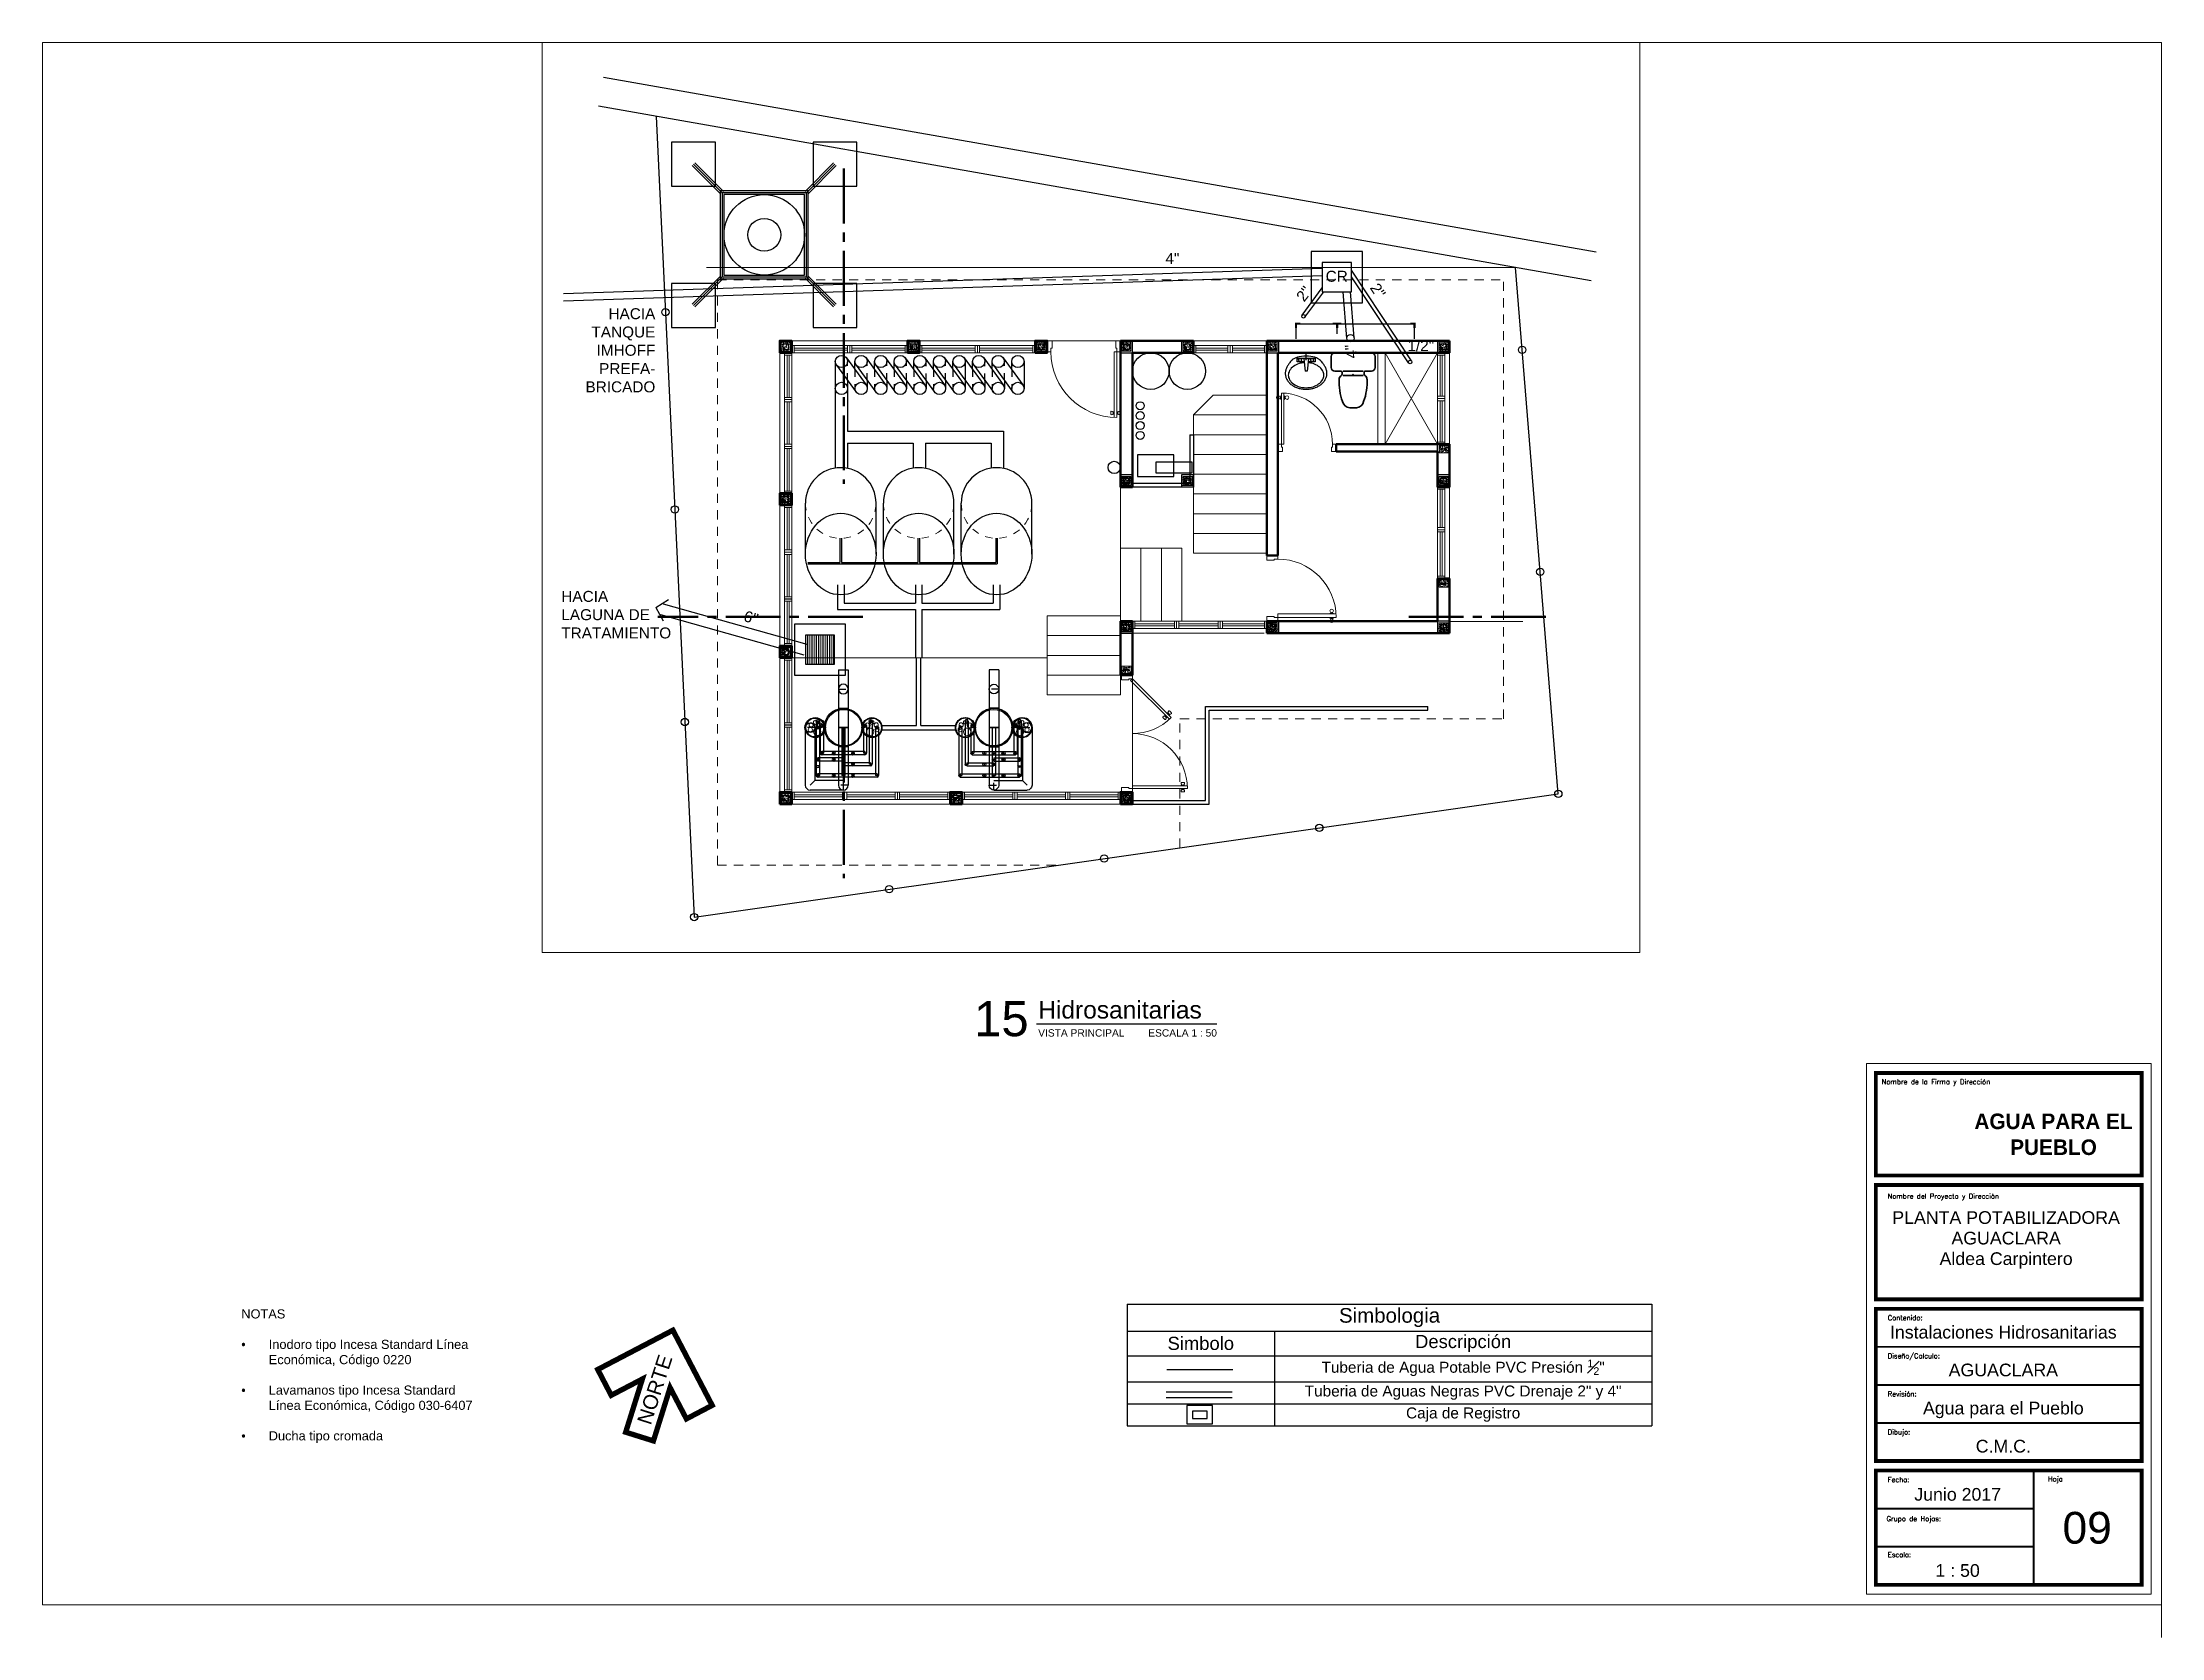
# Paper-space layout '09Hidro' of a CAD drawing. Header units: millimetres. Extents: x 0.6 to 29.6, y 0.1 to 22.
# The model-space entities are those that its viewports show. They can reach past a viewport. Long polylines and large blocks are cut down to what shows.
import ezdxf
from ezdxf.enums import TextEntityAlignment as Align

# ---------------------------------------------------------------- set-up
doc = ezdxf.new("R2010")
doc.units = ezdxf.units.MM
for name, pattern in [('CENTRO2', [1.125, 0.75, -0.125, 0.125, -0.125]), ('DASHED', [0.75, 0.5, -0.25]), ('DASHED2', [0.375, 0.25, -0.125]), ('HIDDEN2', [0.1875, 0.125, -0.0625])]:
    doc.linetypes.add(name, pattern=pattern)
for name, color, linetype in [('0_BackgroundLines', 7, 'Continuous'), ('0_CurveTangencyLines', 7, 'Continuous'), ('Filter Base', 34, 'Continuous'), ('Stock Tanks', 5, 'Continuous'), ('StockTank', 5, 'Continuous')]:
    doc.layers.add(name, color=color, linetype=linetype)
for name, color, linetype, lineweight in [('1 Cotas', 5, 'Continuous', 9), ('1 MUEBLES', 1, 'Continuous', 35), ('1 MUEBLES FIJOS', 1, 'Continuous', 30), ('1 PAREDES', 7, 'Continuous', 50), ('1 PISOS', 3, 'Continuous', 15), ('1 proyecciones', 8, 'HIDDEN2', 5), ('1 TEXTO', 7, 'Continuous', 5), ('DETALLES ESTRUCTURALES', 7, 'Continuous', 13), ('Elec', 30, 'Continuous', 25), ('elec SLT', 14, 'Continuous', 30), ('Lotes', 1, 'Continuous', 5), ('Muebles fijos', 1, 'Continuous', 30), ('paredes', 7, 'Continuous', 40), ('pyv', 3, 'Continuous', 18), ('Texto', 1, 'Continuous', 25), ('TEXTURAS', 9, 'Continuous', 15), ('Title Block', 12, 'Continuous', 5)]:
    doc.layers.add(name, color=color, linetype=linetype, lineweight=lineweight)
doc.layers.add('1 view', color=4, linetype='Continuous', lineweight=5, plot=False)
doc.styles.add('l_baraona', font='arial.ttf')
doc.styles.add('Roman', font='romans.shx', dxfattribs={"width": 0.8})
doc.styles.get("Standard").update_dxf_attribs({"font": 'arial.ttf'})

psp = doc.layouts.new('09Hidro')

# ---------------------------------------------------------------- texts
at = {"layer": '1 Cotas', "color": 1, "insert": (3.31, 4.627), "char_height": 0.125, "attachment_point": 1}
psp.add_mtext_dynamic_manual_height_columns('NOTAS\\P\\P\\pi-0.375,l0.375,t0.375;{\\fSymbol|b0|i0|c2|p18;·^I}Inodoro tipo Incesa Standard Línea Económica, Código 0220\\P\\pi0,l0,tz;\\P\\pi-0.375,l0.375,t0.375;{\\fSymbol|b0|i0|c2|p18;·^I}Lavamanos tipo Incesa Standard Línea Económica, Código 030-6407\\P\\pi0,l0,tz;\\P\\pi-0.375,l0.375,t0.375;{\\fSymbol|b0|i0|c2|p18;·^I}Ducha tipo cromada', width=3.26541, gutter_width=5, heights=[0], dxfattribs=at)
at = {"layer": '1 TEXTO', "color": 12, "char_height": 0.15, "attachment_point": 9}
for s, width, insert, rotation in [('4"', 0.76993, (16.133, 18.921), 0.0912), ('2"', 0.19954, (17.952, 18.544), 53.1096), ('2"', 0.75158, (18.836, 18.435), 303.4253), ('4"', 0.23816, (18.542, 17.825), 94.7716), ('6"', 0.84986, (10.347, 13.985), 343.4893)]:
    psp.add_mtext_dynamic_manual_height_columns(s, width=width, gutter_width=1, heights=[0], dxfattribs=dict(at, insert=insert, rotation=rotation))
at = {"layer": '1 TEXTO', "color": 12, "char_height": 0.15}
for s, width, insert, attachment_point in [('CR', 0.3075, (18.132, 18.675), 7), ('HACIA TANQUE IMHOFF PREFA- BRICADO', 1.2677, (8.969, 17.163), 9), ('1/2"', 0.87003, (19.615, 17.727), 9), ('HACIA\\PLAGUNA DE TRATAMIENTO', 1.27113, (7.684, 13.798), 7)]:
    psp.add_mtext_dynamic_manual_height_columns(s, width=width, gutter_width=1, heights=[0], dxfattribs=dict(at, insert=insert, attachment_point=attachment_point))
at = {"layer": 'Texto', "style": 'l_baraona'}
psp.add_text('NORTE', height=0.2, rotation=72.0278, dxfattribs=at).set_placement((8.905, 3.034, 1001.505))

msp = doc.modelspace()

# ---------------------------------------------------------------- blocks, each defined once
blk = doc.blocks.new('*U39')
at = {"layer": 'Lotes'}
blk.add_lwpolyline([(3.92, 0), (38, 0), (38, 25.132), (3.92, 25.132)], close=True, dxfattribs=at)
at = {"layer": 'Title Block'}
blk.add_lwpolyline([(33.252, 0.169), (33.252, 8.706), (37.831, 8.706), (37.831, 0.169)], close=True, dxfattribs=at)
at = {"layer": 'Title Block', "const_width": 0.0612}
for points in [[(37.679, 8.553), (37.679, 6.903), (33.404, 6.903), (33.404, 8.553)], [(33.404, 4.913), (37.679, 4.913), (37.679, 6.751), (33.404, 6.751)], [(37.679, 2.311), (37.679, 4.761), (33.404, 4.761), (33.404, 2.311)], [(37.679, 2.158), (37.679, 0.321), (33.404, 0.321), (33.404, 2.158)]]:
    blk.add_lwpolyline(points, close=True, dxfattribs=at)
at = {"layer": 'Title Block', "const_width": 0.0306}
for points in [[(33.404, 4.148), (37.679, 4.148)], [(33.404, 3.536), (37.679, 3.536)], [(33.404, 2.923), (37.679, 2.923)], [(35.942, 2.158), (35.942, 0.321)], [(33.404, 1.546), (35.942, 1.546)], [(33.404, 0.934), (35.942, 0.934)]]:
    blk.add_lwpolyline(points, dxfattribs=at)
at = {"layer": 'Title Block', "style": 'Roman'}
for s, height, p in [('Nombre de la Firma y Dirección', 0.07962, (33.499, 8.372)), ('Nombre del Proyecto y Dirección', 0.07962, (33.595, 6.532)), ('Contenido:', 0.0796, (33.595, 4.576)), ('Diseño/Calculo:', 0.07962, (33.595, 3.963)), ('Revisión:', 0.0796, (33.595, 3.351)), ('Dibujo:', 0.0796, (33.595, 2.738)), ('Fecha:', 0.0796, (33.595, 1.973)), ('Hoja', 0.0796, (36.172, 1.982)), ('Grupo de Hojas:', 0.07962, (33.576, 1.343)), ('Escala:', 0.0796, (33.595, 0.766))]:
    blk.add_text(s, height=height, dxfattribs=at).set_placement(p)
at = {"layer": 'Title Block', "insert": (36.261, 7.901), "char_height": 0.25, "width": 2.56908, "attachment_point": 2}
blk.add_mtext('{\\fEras Bold ITC|b0|i0|c0|p34;AGUA PARA EL PUEBLO}', dxfattribs=at)
at = {"layer": 'Title Block', "flags": 8}
for tag, p in [('PROJECTNAME', (35.499, 6.126)), ('PROJECTADDRESS1', (35.499, 5.795)), ('PROJECTADDRESS2', (35.499, 5.465)), ('PROJECTADDRESS3', (35.499, 5.134))]:
    blk.add_attdef(tag, text='', height=0.204, dxfattribs=at).set_placement(p, align=Align.CENTER)
at = {"layer": 'Title Block'}
blk.add_attdef('TITULOPLANO', text='', height=0.204, dxfattribs=at).set_placement((35.455, 4.388), align=Align.MIDDLE)
for tag, p in [('CALCULO', (35.455, 3.674)), ('REVISO', (35.455, 3.061)), ('DIBUJO', (35.455, 2.449)), ('GRUPO', (34.713, 1.071))]:
    blk.add_attdef(tag, text='', height=0.204, dxfattribs=at).set_placement(p, align=Align.CENTER)
at = {"layer": 'Title Block', "flags": 8}
for tag, height, p in [('DATE', 0.204, (34.721, 1.776)), ('SHEETNO', 0.51, (36.802, 1.238))]:
    blk.add_attdef(tag, text='', height=height, dxfattribs=at).set_placement(p, align=Align.MIDDLE_CENTER)
at = {"layer": 'Title Block'}
blk.add_attdef('SCALE', text='', height=0.204, dxfattribs=at).set_placement((34.719, 0.551), align=Align.MIDDLE_CENTER)
blk = doc.blocks.new('*T328')
at = {"layer": 'Title Block', "color": 0, "linetype": 'ByBlock', "lineweight": -2, "transparency": 16777216}
for p, q in [((0, 0), (7.171, 0)), ((0, 0), (0, -1.662)), ((7.171, 0), (7.171, -1.662)), ((0, -0.367), (7.171, -0.367)), ((2.012, -0.367), (2.012, -1.662)), ((0, -0.707), (7.171, -0.707)), ((0, -1.062), (7.171, -1.062)), ((0, -1.362), (7.171, -1.362)), ((0, -1.662), (7.171, -1.662))]:
    blk.add_line(p, q, dxfattribs=at)
at = {"layer": 'Title Block', "color": 0, "transparency": 16777216}
for s, insert, char_height, width, attachment_point in [('Simbologia', (3.586, -0.183), 0.2, 6.871, 5), ('Simbolo', (1.006, -0.537), 0.18, 1.71224, 5), ('Descripción', (4.592, -0.537), 0.18, 4.85877, 5), ('\\A1;Tuberia de Agua Potable PVC Presión {\\H0.7x;\\S1#2;}"', (4.592, -0.757), 0.15, 4.85877, 2), ('Tuberia de Aguas Negras PVC Drenaje 2" y 4"', (4.592, -1.112), 0.15, 4.85877, 2), ('Caja de Registro', (4.592, -1.412), 0.15, 4.85877, 2)]:
    blk.add_mtext(s, dxfattribs=dict(at, insert=insert, char_height=char_height, width=width, attachment_point=attachment_point))
blk = doc.blocks.new('*U213')
at = {"lineweight": 25}
blk.add_line((23.46, -15.83), (85.12, -15.83), dxfattribs=at)
at = {"color": 7, "flags": 8}
blk.add_attdef('VIEWNUMBER', text='', height=12, dxfattribs=at).set_placement((11.46, -14.06), align=Align.MIDDLE_CENTER)
blk.add_attdef('VIEWTITLE', text='', height=6, dxfattribs=at).set_placement((24.04, -15.83), align=Align.BOTTOM_LEFT)
for tag, p in [('CATEGORY', (24.03, -17.69)), ('VIEWPORTSCALE', (61.64, -17.69))]:
    blk.add_attdef(tag, text='', height=2.5, dxfattribs=at).set_placement(p, align=Align.TOP_LEFT)
blk = doc.blocks.new('*U139')
for p, q in [((0, 0), (0.721, 0)), ((0, -0.1), (0.721, -0.1)), ((0.03, -0.035), (0.691, -0.035)), ((0.03, -0.065), (0.691, -0.065))]:
    blk.add_line(p, q)
for points in [[(0, 0), (0.03, 0), (0.03, -0.1), (0, -0.1)], [(0.691, 0), (0.721, 0), (0.721, -0.1), (0.691, -0.1)]]:
    blk.add_lwpolyline(points, close=True)
blk = doc.blocks.new('*U134')
for p, q in [((0, 0), (0.917, 0)), ((0, -0.1), (0.917, -0.1)), ((0.03, -0.035), (0.887, -0.035)), ((0.03, -0.065), (0.887, -0.065))]:
    blk.add_line(p, q)
for points in [[(0, 0), (0.03, 0), (0.03, -0.1), (0, -0.1)], [(0.887, 0), (0.917, 0), (0.917, -0.1), (0.887, -0.1)]]:
    blk.add_lwpolyline(points, close=True)
blk = doc.blocks.new('*U135')
for p, q in [((0, 0), (0.64, 0)), ((0, -0.1), (0.64, -0.1)), ((0.03, -0.035), (0.61, -0.035)), ((0.03, -0.065), (0.61, -0.065))]:
    blk.add_line(p, q)
for points in [[(0, 0), (0.03, 0), (0.03, -0.1), (0, -0.1)], [(0.61, 0), (0.64, 0), (0.64, -0.1), (0.61, -0.1)]]:
    blk.add_lwpolyline(points, close=True)
blk = doc.blocks.new('*U243')
for p, q in [((0, 0), (0.79, 0)), ((0, -0.1), (0.79, -0.1)), ((0.03, -0.035), (0.76, -0.035)), ((0.03, -0.065), (0.76, -0.065))]:
    blk.add_line(p, q)
for points in [[(0, 0), (0.03, 0), (0.03, -0.1), (0, -0.1)], [(0.76, 0), (0.79, 0), (0.79, -0.1), (0.76, -0.1)]]:
    blk.add_lwpolyline(points, close=True)
blk = doc.blocks.new('wc')
for p, q in [((0.045, 0.75), (-0.045, 0.75)), ((-0.137, 0.31), (0.137, 0.31)), ((0.15, 0.267), (0.15, 0.294)), ((-0.3, 0.05), (-0.3, 0.2)), ((-0.167, 0.25), (-0.25, 0.25)), ((0.25, 0), (-0.25, 0)), ((-0.15, 0.267), (-0.15, 0.288)), ((-0.137, 0.25), (0.137, 0.25)), ((0.25, 0.25), (0.168, 0.25)), ((0.3, 0.2), (0.3, 0.05))]:
    blk.add_line(p, q)
for centre, radius, start, end in [((0.57, 0.4), 0.762, 159.5681, 183.059), ((-0.045, 0.65), 0.1, 90, 170.9097), ((0.045, 0.65), 0.1, 9.0903, 90), ((-0.57, 0.4), 0.762, 357.0973, 20.4319), ((-0.125, 0.363), 0.065, 183.059, 236.5583), ((-0.175, 0.288), 0.025, 351.4753, 56.5583), ((0.168, 0.294), 0.0175, 120.6026, 180), ((0.126, 0.365), 0.065, 300.6026, 357.0973), ((-0.25, 0.2), 0.05, 90, 180), ((-0.25, 0.05), 0.05, 180, 270), ((-0.167, 0.267), 0.0175, 270, 0), ((0.168, 0.267), 0.0175, 180, 270), ((0.25, 0.2), 0.05, 0, 90), ((0.25, 0.05), 0.05, 270, 0)]:
    blk.add_arc(centre, radius, start, end)
blk.add_point((0, 0.3))
blk = doc.blocks.new('*U9')
for p, q in [((-0.08, 0.032), (-0.252, 0.014)), ((-0.252, -0.014), (-0.252, 0.014)), ((-0.123, 0.027), (-0.123, 0.122)), ((-0.123, 0.122), (-0.073, 0.122)), ((-0.1, 0), (0, 0)), ((-0.08, -0.032), (-0.08, 0.032)), ((-0.073, 0.122), (-0.073, -0.122)), ((-0.08, -0.032), (-0.252, -0.014)), ((-0.123, -0.122), (-0.123, -0.027)), ((-0.073, -0.122), (-0.123, -0.122))]:
    blk.add_line(p, q)
blk.add_lwpolyline([(-0.105, -0.198), (-0.095, -0.184), (-0.088, -0.173), (-0.079, -0.158), (-0.069, -0.141), (-0.061, -0.119), (-0.054, -0.093), (-0.049, -0.064), (-0.047, -0.033), (-0.046, 0), (-0.047, 0.033), (-0.049, 0.064), (-0.054, 0.093), (-0.061, 0.119), (-0.069, 0.141), (-0.079, 0.158), (-0.089, 0.175), (-0.098, 0.188), (-0.103, 0.195), (-0.109, 0.203), (-0.115, 0.209), (-0.12, 0.215), (-0.131, 0.221), (-0.142, 0.228), (-0.152, 0.234), (-0.161, 0.241), (-0.17, 0.247), (-0.179, 0.253), (-0.189, 0.258), (-0.198, 0.264), (-0.208, 0.268), (-0.218, 0.273), (-0.228, 0.276), (-0.238, 0.279), (-0.249, 0.282), (-0.26, 0.283), (-0.271, 0.285), (-0.282, 0.285), (-0.293, 0.285), (-0.303, 0.283), (-0.314, 0.282), (-0.325, 0.279), (-0.336, 0.276), (-0.346, 0.272), (-0.357, 0.267), (-0.367, 0.262), (-0.377, 0.256), (-0.387, 0.249), (-0.396, 0.241), (-0.405, 0.233), (-0.414, 0.225), (-0.423, 0.216), (-0.431, 0.207), (-0.438, 0.197), (-0.445, 0.187), (-0.452, 0.176), (-0.458, 0.166), (-0.464, 0.155), (-0.469, 0.143), (-0.474, 0.131), (-0.478, 0.119), (-0.482, 0.107), (-0.486, 0.094), (-0.489, 0.081), (-0.491, 0.068), (-0.494, 0.055), (-0.495, 0.041), (-0.496, 0.028), (-0.497, 0.014), (-0.497, 0), (-0.497, -0.014), (-0.496, -0.028), (-0.495, -0.041), (-0.494, -0.055), (-0.491, -0.068), (-0.489, -0.081), (-0.486, -0.094), (-0.482, -0.107), (-0.478, -0.119), (-0.474, -0.131), (-0.469, -0.143), (-0.464, -0.155), (-0.458, -0.166), (-0.452, -0.176), (-0.445, -0.187), (-0.438, -0.197), (-0.431, -0.207), (-0.423, -0.216), (-0.414, -0.225), (-0.405, -0.233), (-0.396, -0.241), (-0.387, -0.249), (-0.377, -0.256), (-0.367, -0.262), (-0.357, -0.267), (-0.346, -0.272), (-0.336, -0.276), (-0.325, -0.279), (-0.314, -0.282), (-0.303, -0.283), (-0.293, -0.285), (-0.282, -0.285), (-0.271, -0.285), (-0.26, -0.283), (-0.249, -0.282), (-0.238, -0.279), (-0.228, -0.276), (-0.218, -0.273), (-0.208, -0.268), (-0.198, -0.264), (-0.189, -0.258), (-0.179, -0.253), (-0.17, -0.247), (-0.161, -0.241), (-0.152, -0.234), (-0.142, -0.228), (-0.118, -0.21), (-0.105, -0.198), (-0.105, -0.198), (-0.105, -0.198)], close=True)
blk.add_lwpolyline([(-0.135, 0.026, 0.052361), (-0.148, 0.096, 0.082622), (-0.185, 0.172, 0.106792), (-0.243, 0.226, 0.133706), (-0.306, 0.243, 0.133706), (-0.368, 0.226, 0.106792), (-0.426, 0.172, 0.082622), (-0.463, 0.096, 0.071078), (-0.477, 0, 0.071078), (-0.463, -0.096, 0.082622), (-0.426, -0.172, 0.106792), (-0.368, -0.226, 0.133706), (-0.306, -0.243, 0.133706), (-0.243, -0.226, 0.106792), (-0.185, -0.172, 0.082622), (-0.148, -0.096, 0.052361), (-0.135, -0.026)], format="xyb")
for centre in [(-0.098, 0.082), (-0.098, -0.082)]:
    blk.add_circle(centre, 0.02)
blk.add_point((0, 0))
blk = doc.blocks.new('*U140')
for p, q in [((0, 0), (0.625, 0)), ((0, -0.1), (0.625, -0.1)), ((0.03, -0.035), (0.595, -0.035)), ((0.03, -0.065), (0.595, -0.065))]:
    blk.add_line(p, q)
for points in [[(0, 0), (0.03, 0), (0.03, -0.1), (0, -0.1)], [(0.595, 0), (0.625, 0), (0.625, -0.1), (0.595, -0.1)]]:
    blk.add_lwpolyline(points, close=True)
blk = doc.blocks.new('*U301')
for p, q in [((0, 0), (0.5, 0)), ((0, -0.1), (0.5, -0.1)), ((0.03, -0.035), (0.47, -0.035)), ((0.03, -0.065), (0.47, -0.065))]:
    blk.add_line(p, q)
for points in [[(0, 0), (0.03, 0), (0.03, -0.1), (0, -0.1)], [(0.47, 0), (0.5, 0), (0.5, -0.1), (0.47, -0.1)]]:
    blk.add_lwpolyline(points, close=True)
blk = doc.blocks.new('Castillo 0.15 X0.15')
at = {"layer": 'DETALLES ESTRUCTURALES', "ltscale": 3.5}
h = blk.add_hatch(dxfattribs=at)
h.set_pattern_fill('AR-CONC', color=256, scale=0.000291667, style=0)
h.set_pattern_definition([(50, (-361.59961, -704.937617), (0.053137195, -0.0046489), [0.00555625, -0.06111875]), (355, (-361.59961, -704.937617), (-0.0102791576, 0.055724854), [0.004445, -0.048895]), (100.451, (-361.59518, -704.938004), (0.0428582296, 0.0510757006), [0.0047220833, -0.0519429166]), (46.1842, (-361.59961, -704.9228), (0.07906472, -0.0122623456), [0.008334375, -0.091678125]), (96.6356, (-361.59302, -704.92382), (0.069242902, 0.072165787), [0.007083125, -0.077914375]), (351.184, (-361.59961, -704.9228), (0.06924301, 0.072165659), [0.0066675, -0.0733425]), (21, (-361.5922, -704.926504), (0.0442210066, -0.029827443), [0.00555625, -0.06111875]), (326, (-361.5922, -704.926504), (0.0180255916, 0.05372149), [0.004445, -0.048895]), (71.4514, (-361.588515, -704.92899), (0.0622464764, 0.0238941668), [0.0047220833, -0.0519429166]), (37.5, (-361.599608, -704.937617), (0.0009008426, 0.02466188633), [0, -0.0483023333, 0, -0.0496358333, 0, -0.0490802083]), (7.5, (-361.599608, -704.937617), (0.0194890682, 0.0292193343), [0, -0.0282998333, 0, -0.0471910833, 0, -0.0187060417]), (327.5, (-361.616129, -704.937617), (0.0395472569, -0.00167088366), [0, -0.0185208333, 0, -0.057785, 0, -0.07667625]), (317.5, (-361.623537, -704.937617), (0.0432043446, 0.0074160599), [0, -0.0240770833, 0, -0.0383751667, 0, -0.05445125])])
h.paths.add_polyline_path([(-0.013, 0.137), (-0.137, 0.137), (-0.137, 0.013), (-0.013, 0.013)])
h.paths.add_polyline_path([(-0.043, 0.117, -0.414214), (-0.033, 0.107), (-0.033, 0.043, -0.414214), (-0.043, 0.033), (-0.107, 0.033, -0.414214), (-0.117, 0.043), (-0.117, 0.107, -0.414214), (-0.107, 0.117)], flags=16)
h.paths.add_polyline_path([(-0.039, 0.107, -1), (-0.047, 0.107, -1)], flags=0)
h.paths.add_polyline_path([(-0.103, 0.107, -1), (-0.111, 0.107, -1)], flags=0)
h.paths.add_polyline_path([(-0.111, 0.043, -0.116435), (-0.111, 0.044, 0.116435)], flags=0)
h.paths.add_polyline_path([(-0.039, 0.043, -1), (-0.047, 0.043, -1)], flags=0)
h.paths.add_polyline_path([(-0.103, 0.043, -1), (-0.111, 0.043, -1)], flags=0)
h.paths.add_polyline_path([(-0.039, 0.107, -1), (-0.047, 0.107, -0.414214), (-0.043, 0.111), (-0.107, 0.111, -0.414214), (-0.103, 0.107, -1), (-0.111, 0.107), (-0.111, 0.052), (-0.096, 0.067), (-0.093, 0.063), (-0.11, 0.045, -0.668179), (-0.103, 0.043, -0.198912), (-0.105, 0.04), (-0.087, 0.057), (-0.083, 0.054), (-0.098, 0.039), (-0.043, 0.039, -0.414214), (-0.047, 0.043, -1), (-0.039, 0.043)], flags=0)
blk.add_lwpolyline([(-0.158, -0.007), (0.007, -0.007), (0.007, 0.157), (-0.158, 0.157)], close=True)
at = {"layer": 'DETALLES ESTRUCTURALES'}
blk.add_lwpolyline([(-0.137, 0.013), (-0.013, 0.013), (-0.013, 0.137), (-0.137, 0.137)], close=True, dxfattribs=at)
for points in [[(-0.098, 0.039), (-0.043, 0.039, 0.414214), (-0.039, 0.043), (-0.039, 0.107, 0.414214), (-0.043, 0.111), (-0.107, 0.111, 0.414214), (-0.111, 0.107), (-0.111, 0.043, 0.668179), (-0.105, 0.04), (-0.087, 0.057), (-0.083, 0.054), (-0.101, 0.036, -0.668179), (-0.117, 0.043), (-0.117, 0.107, -0.414214), (-0.107, 0.117), (-0.043, 0.117, -0.414214), (-0.033, 0.107), (-0.033, 0.043, -0.414214), (-0.043, 0.033), (-0.107, 0.033)], [(-0.111, 0.043, -0.198912), (-0.11, 0.045), (-0.093, 0.063), (-0.096, 0.067), (-0.111, 0.052)]]:
    blk.add_lwpolyline(points, format="xyb", dxfattribs=at)
for centre in [(-0.108, 0.107), (-0.108, 0.042), (-0.043, 0.107), (-0.043, 0.042)]:
    blk.add_circle(centre, 0.00397, dxfattribs=at)
blk = doc.blocks.new('p90')
for p, q in [((0.065, 0), (0, 0)), ((0, 0), (0, -0.15)), ((0.065, -0.1), (0.065, 0)), ((0.835, -0.1), (0.835, 0)), ((0.835, 0), (0.9, 0)), ((0.9, 0), (0.9, -0.15)), ((0, -0.15), (0.05, -0.15)), ((0.05, -0.1), (0.065, -0.1)), ((0.05, -0.15), (0.05, -0.1)), ((0.05, -0.15), (0.05, -0.95)), ((0.1, -0.15), (0.05, -0.15)), ((0.1, -0.15), (0.1, -0.948)), ((0.85, -0.1), (0.835, -0.1)), ((0.85, -0.15), (0.85, -0.1)), ((0.9, -0.15), (0.85, -0.15))]:
    blk.add_line(p, q)
for points in [[(0.05, -0.863), (0.042, -0.863), (0.042, -0.913), (0.05, -0.913)], [(0.1, -0.863), (0.107, -0.863), (0.107, -0.913), (0.1, -0.913)], [(0.042, -0.875), (0.029, -0.875)], [(0.029, -0.9), (0.042, -0.9)], [(0.107, -0.875), (0.121, -0.875)], [(0.121, -0.9), (0.107, -0.9)]]:
    blk.add_lwpolyline(points)
for centre in [(0.007, -0.888), (0.142, -0.888)]:
    blk.add_circle(centre, 0.025)
blk.add_arc((0.05, -0.15), 0.8, 270, 0)
blk = doc.blocks.new('p80')
for p, q in [((0.05, 0.1), (0.05, 0.8)), ((0.085, 0.1), (0.085, 0.798)), ((0, 0.1), (0.05, 0.1)), ((0, 0), (0, 0.1)), ((0.085, 0.1), (0.05, 0.1)), ((0.05, 0.1), (0.05, 0.06)), ((0.05, 0.06), (0.065, 0.06)), ((0.065, 0.06), (0.065, 0)), ((0.75, 0.06), (0.735, 0.06)), ((0.735, 0.06), (0.735, 0)), ((0.8, 0.1), (0.75, 0.1)), ((0.75, 0.1), (0.75, 0.06)), ((0.8, 0), (0.8, 0.1)), ((0.065, 0), (0, 0)), ((0.735, 0), (0.8, 0))]:
    blk.add_line(p, q)
for points in [[(0.029, 0.75), (0.042, 0.75)], [(0.042, 0.725), (0.029, 0.725)], [(0.05, 0.713), (0.042, 0.713), (0.042, 0.763), (0.05, 0.763)], [(0.085, 0.713), (0.092, 0.713), (0.092, 0.763), (0.085, 0.763)], [(0.106, 0.75), (0.092, 0.75)], [(0.092, 0.725), (0.106, 0.725)]]:
    blk.add_lwpolyline(points)
for centre in [(0.007, 0.738), (0.127, 0.738)]:
    blk.add_circle(centre, 0.025)
blk.add_arc((0.05, 0.1), 0.7, 0, 90)
blk = doc.blocks.new('*U300')
for p, q in [((0, 0), (0.665, 0)), ((0, -0.1), (0.665, -0.1)), ((0.03, -0.035), (0.635, -0.035)), ((0.03, -0.065), (0.635, -0.065))]:
    blk.add_line(p, q)
for points in [[(0, 0), (0.03, 0), (0.03, -0.1), (0, -0.1)], [(0.635, 0), (0.665, 0), (0.665, -0.1), (0.635, -0.1)]]:
    blk.add_lwpolyline(points, close=True)
blk = doc.blocks.new('*U3')
for p, q in [((-0.15, 0), (-0.15, -0.05)), ((0, 0), (-0.15, 0)), ((0, -0.065), (0, 0)), ((-0.15, -0.05), (-1.05, -0.05)), ((-0.15, -0.085), (-1.049, -0.085)), ((-0.968, -0.005), (-1.007, -0.005)), ((-0.968, -0.13), (-1.007, -0.13)), ((-0.15, -0.085), (-0.15, -0.05)), ((-0.15, -0.05), (-0.1, -0.05)), ((-0.1, -0.05), (-0.1, -0.065)), ((-0.1, -0.065), (0, -0.065)), ((-0.15, -1), (-0.15, -0.95)), ((-0.15, -0.95), (-0.1, -0.95)), ((0, -1), (-0.15, -1)), ((-0.1, -0.95), (-0.1, -0.935)), ((-0.1, -0.935), (0, -0.935)), ((0, -0.935), (0, -1))]:
    blk.add_line(p, q)
for points in [[(-0.963, -0.05), (-0.963, -0.045), (-1.013, -0.045), (-1.013, -0.05)], [(-0.963, -0.085), (-0.963, -0.09), (-1.013, -0.09), (-1.013, -0.085)], [(-1, -0.034), (-1, -0.045)], [(-1, -0.101), (-1, -0.09)], [(-0.975, -0.045), (-0.975, -0.034)], [(-0.975, -0.09), (-0.975, -0.101)]]:
    blk.add_lwpolyline(points)
for centre, radius, start, end in [((-0.15, -0.05), 0.9, 180, 270), ((-0.988, -0.012), 0.025, 172.8192, 7.1808), ((-0.988, -0.122), 0.025, 352.8192, 187.1808), ((-1.007, -0.01), 0.005, 90, 172.8192), ((-1.007, -0.125), 0.005, 187.1808, 270), ((-0.968, -0.01), 0.005, 7.1808, 90), ((-0.968, -0.125), 0.005, 270, 352.8192)]:
    blk.add_arc(centre, radius, start, end)
blk = doc.blocks.new('*U298')
for p, q in [((0, 0), (0.635, 0)), ((0, -0.1), (0.635, -0.1)), ((0.03, -0.035), (0.605, -0.035)), ((0.03, -0.065), (0.605, -0.065))]:
    blk.add_line(p, q)
for points in [[(0, 0), (0.03, 0), (0.03, -0.1), (0, -0.1)], [(0.605, 0), (0.635, 0), (0.635, -0.1), (0.605, -0.1)]]:
    blk.add_lwpolyline(points, close=True)
blk = doc.blocks.new('*U136')
for p, q in [((0, 0), (0.597, 0)), ((0, -0.1), (0.597, -0.1)), ((0.03, -0.035), (0.567, -0.035)), ((0.03, -0.065), (0.567, -0.065))]:
    blk.add_line(p, q)
for points in [[(0, 0), (0.03, 0), (0.03, -0.1), (0, -0.1)], [(0.567, 0), (0.597, 0), (0.597, -0.1), (0.567, -0.1)]]:
    blk.add_lwpolyline(points, close=True)
blk = doc.blocks.new('*U138')
for p, q in [((0, 0), (0.603, 0)), ((0, -0.1), (0.603, -0.1)), ((0.03, -0.035), (0.573, -0.035)), ((0.03, -0.065), (0.573, -0.065))]:
    blk.add_line(p, q)
for points in [[(0, 0), (0.03, 0), (0.03, -0.1), (0, -0.1)], [(0.573, 0), (0.603, 0), (0.603, -0.1), (0.573, -0.1)]]:
    blk.add_lwpolyline(points, close=True)
blk = doc.blocks.new('Jamba de 10X15')
at = {"layer": 'DETALLES ESTRUCTURALES', "lineweight": 0, "ltscale": 3.5}
h = blk.add_hatch(dxfattribs=at)
h.set_pattern_fill('AR-CONC', color=256, scale=0.007)
h.set_pattern_definition([(50, (-0.00625, 0), (0.050208, -0.004393), [0.00525, -0.05775]), (355, (-0.00625, 0), (-0.009713, 0.052653), [0.0042, -0.0462]), (100.45, (-0.002066, -0.000366), (0.040496, 0.048261), [0.004462, -0.04908]), (46.184, (-0.00625, 0.014), (0.074707, -0.011586), [0.007875, -0.086625]), (96.636, (-2.4e-05, 0.013034), (0.065426, 0.068188), [0.006693, -0.07362]), (351.184, (-0.00625, 0.014), (0.065426, 0.06819), [0.0063, -0.0693]), (21, (0.00075, 0.0105), (0.041783, -0.028183), [0.00525, -0.05775]), (326, (0.00075, 0.0105), (0.017032, 0.05076), [0.0042, -0.0462]), (71.45, (0.00423, 0.00815), (0.058816, 0.022577), [0.004462, -0.04908]), (37.5, (-0.00625, 0), (0.0008512, 0.0233026), [0, -0.04564, 0, -0.0469, 0, -0.046375]), (7.5, (-0.00625, 0), (0.018415, 0.027609), [0, -0.02674, 0, -0.04459, 0, -0.017675]), (327.5, (-0.02186, 0), (0.0373676, -0.0015788), [0, -0.0175, 0, -0.0546, 0, -0.07245]), (317.5, (-0.02886, 0), (0.040823, 0.0070073), [0, -0.02275, 0, -0.03626, 0, -0.05145])])
h.paths.add_polyline_path([(-0.013, 0.145), (-0.1, 0.145), (-0.1, 0.02), (-0.013, 0.02)])
edge = h.paths.add_edge_path(flags=16)
edge.add_line((-0.067, 0.056), (-0.067, 0.109))
edge.add_arc((-0.056, 0.109), 0.0111, 0, 180, ccw=False)
edge.add_line((-0.045, 0.109), (-0.045, 0.096))
edge.add_line((-0.045, 0.096), (-0.051, 0.096))
edge.add_line((-0.051, 0.096), (-0.051, 0.109))
edge.add_arc((-0.056, 0.109), 0.00476, 0, 180)
edge.add_line((-0.061, 0.109), (-0.061, 0.056))
edge.add_arc((-0.056, 0.056), 0.00476, 180, 360)
edge.add_line((-0.051, 0.056), (-0.051, 0.069))
edge.add_line((-0.051, 0.069), (-0.045, 0.069))
edge.add_line((-0.045, 0.069), (-0.045, 0.056))
edge.add_arc((-0.056, 0.056), 0.0111, -180, 0, ccw=False)
for p, q in [((-0.106, 0.165), (0.014, 0.165)), ((-0.106, 0), (0.014, 0)), ((0.014, 0), (0.014, 0.165))]:
    blk.add_line(p, q)
at = {"layer": 'DETALLES ESTRUCTURALES', "lineweight": 15}
blk.add_lwpolyline([(-0.106, 0.02), (-0.006, 0.02), (-0.006, 0.145), (-0.106, 0.145)], close=True, dxfattribs=at)
blk.add_lwpolyline([(-0.067, 0.056), (-0.067, 0.109, -1), (-0.045, 0.109), (-0.045, 0.096), (-0.051, 0.096), (-0.051, 0.109, 1), (-0.061, 0.109), (-0.061, 0.056, 1), (-0.051, 0.056), (-0.051, 0.069), (-0.045, 0.069), (-0.045, 0.056, -1)], format="xyb", close=True, dxfattribs=at)
for centre in [(-0.056, 0.109), (-0.056, 0.056)]:
    blk.add_circle(centre, 0.00476, dxfattribs=at)
blk = doc.blocks.new('A$C67C92001')
at = {"layer": '0_BackgroundLines', "linetype": 'Continuous'}
for p, q in [((30.9, 71.24), (33.9, 71.24)), ((30.9, 71.24), (30.9, 65.24)), ((33.9, 71.24), (33.9, 65.24)), ((30.9, 65.24), (30.9, 59.24)), ((33.9, 65.24), (33.9, 59.24)), ((20.5, 53.19), (20.5, 52.47)), ((23.5, 53.19), (23.5, 50.24)), ((23.9, 55.24), (24.9, 55.24)), ((23.9, 55.24), (23.9, 53.24)), ((23.9, 53.24), (24.9, 53.24)), ((23.9, 53.24), (23.9, 50.28)), ((24.9, 55.24), (24.9, 53.24)), ((24.9, 53.24), (24.9, 50.64)), ((25.15, 53.74), (26.15, 53.74)), ((25.15, 53.74), (25.15, 50.8)), ((26.15, 53.74), (26.15, 52.04)), ((30.9, 59.24), (33.9, 59.24)), ((30.9, 59.24), (30.9, 59.05)), ((30.9, 59.05), (30.9, 53.24)), ((30.9, 53.24), (31.9, 53.24)), ((33.9, 53.24), (30.9, 53.24)), ((30.9, 53.24), (30.9, 47.43)), ((31.9, 53.24), (32.9, 53.24)), ((31.9, 53.24), (31.9, 47.26)), ((32.9, 53.24), (33.9, 53.24)), ((32.9, 53.24), (32.9, 47.26)), ((33.9, 59.24), (33.9, 59.05)), ((33.9, 59.05), (33.9, 53.24)), ((33.9, 53.24), (33.9, 47.43)), ((38.65, 53.74), (39.65, 53.74)), ((38.65, 53.74), (38.65, 52.04)), ((39.65, 53.74), (39.65, 50.8)), ((40.4, 55.24), (41.4, 55.24)), ((40.4, 55.24), (40.4, 50.41)), ((41.4, 55.24), (41.4, 50.24)), ((42.4, 53.24), (43.4, 53.24)), ((42.4, 53.24), (42.4, 50.41)), ((43.4, 53.24), (43.4, 51)), ((20.5, 52.47), (20.5, 35.19)), ((23.5, 50.24), (23.5, 36.69)), ((23.9, 50.28), (23.9, 41.24)), ((24.9, 50.64), (24.9, 41.24)), ((25.15, 50.8), (25.15, 45.24)), ((26.15, 52.04), (26.15, 45.74)), ((30.9, 47.43), (30.9, 47.19)), ((31.9, 47.19), (30.9, 47.19)), ((30.9, 47.19), (30.9, 45.74)), ((31.9, 47.26), (31.9, 47.24)), ((32.9, 47.24), (31.9, 47.24)), ((31.9, 47.24), (31.9, 45.74)), ((32.9, 47.19), (31.9, 47.19)), ((32.9, 47.26), (32.9, 47.24)), ((32.9, 47.24), (32.9, 45.24)), ((33.9, 47.19), (32.9, 47.19)), ((33.9, 47.43), (33.9, 47.19)), ((33.9, 47.19), (33.9, 45.74)), ((38.65, 52.04), (38.65, 45.74)), ((39.65, 50.8), (39.65, 45.24)), ((40.4, 50.41), (40.4, 42.24)), ((41.4, 50.24), (41.4, 41.74)), ((42.4, 50.41), (42.4, 38.74)), ((43.4, 51), (43.4, 38.24)), ((24.9, 43.24), (23.9, 43.24)), ((24.9, 41.24), (23.9, 41.24)), ((23.9, 41.24), (23.9, 38.24)), ((24.4, 42.74), (24.4, 43.74)), ((24.9, 43.74), (24.4, 43.74)), ((24.9, 42.74), (24.4, 42.74)), ((29.4, 43.74), (24.9, 43.74)), ((29.4, 42.74), (24.9, 42.74)), ((24.9, 41.24), (24.9, 38.74)), ((25.65, 45.24), (25.15, 45.24)), ((25.65, 45.24), (25.65, 45.74)), ((26.15, 45.74), (25.65, 45.74)), ((25.65, 44.74), (25.65, 45.24)), ((26.15, 45.24), (25.65, 45.24)), ((29.4, 44.74), (25.65, 44.74)), ((29.4, 45.74), (26.15, 45.74)), ((26.15, 45.74), (26.15, 45.24)), ((29.4, 44.74), (29.4, 45.74)), ((31.9, 45.74), (29.4, 45.74)), ((32.4, 44.74), (29.4, 44.74)), ((29.4, 42.74), (29.4, 43.74)), ((31.9, 43.74), (29.4, 43.74)), ((32.4, 42.74), (29.4, 42.74)), ((30.9, 45.74), (30.9, 44.74)), ((30.9, 44.74), (30.9, 43.74)), ((30.9, 43.74), (30.9, 42.74)), ((30.9, 42.74), (30.9, 38.74)), ((31.9, 45.74), (31.9, 45.24)), ((32.4, 45.74), (31.9, 45.74)), ((32.4, 45.24), (31.9, 45.24)), ((31.9, 45.24), (31.9, 44.74)), ((31.9, 44.74), (31.9, 43.74)), ((31.9, 43.74), (31.9, 43.24)), ((32.4, 43.74), (31.9, 43.74)), ((32.4, 43.24), (31.9, 43.24)), ((31.9, 43.24), (31.9, 42.74)), ((31.9, 42.74), (31.9, 41.74)), ((32.4, 41.74), (31.9, 41.74)), ((31.9, 41.74), (31.9, 38.74)), ((32.4, 45.74), (32.4, 45.24)), ((32.9, 45.74), (32.4, 45.74)), ((32.9, 45.24), (32.4, 45.24)), ((32.4, 45.24), (32.4, 44.74)), ((35.4, 44.74), (32.4, 44.74)), ((32.4, 43.74), (32.4, 43.24)), ((32.9, 43.24), (32.4, 43.24)), ((32.4, 43.24), (32.4, 42.74)), ((32.4, 41.74), (32.4, 42.24)), ((32.9, 42.24), (32.4, 42.24)), ((32.4, 41.24), (32.4, 41.74)), ((32.9, 41.74), (32.4, 41.74)), ((35.4, 41.24), (32.4, 41.24)), ((35.4, 45.74), (32.9, 45.74)), ((32.9, 45.24), (32.9, 44.74)), ((32.9, 44.74), (32.9, 43.24)), ((32.9, 43.24), (32.9, 42.24)), ((35.4, 42.24), (32.9, 42.24)), ((32.9, 42.24), (32.9, 41.74)), ((32.9, 41.74), (32.9, 41.24)), ((32.9, 41.24), (32.9, 38.24)), ((33.9, 45.74), (33.9, 44.74)), ((33.9, 44.74), (33.9, 42.24)), ((33.9, 42.24), (33.9, 41.24)), ((33.9, 41.24), (33.9, 38.74)), ((35.4, 45.74), (35.4, 44.74)), ((38.65, 45.74), (35.4, 45.74)), ((39.15, 44.74), (35.4, 44.74)), ((35.4, 42.24), (35.4, 41.24)), ((40.4, 42.24), (35.4, 42.24)), ((40.9, 41.24), (35.4, 41.24)), ((39.15, 45.74), (38.65, 45.74)), ((38.65, 45.74), (38.65, 45.24)), ((39.15, 45.24), (38.65, 45.24)), ((39.15, 45.74), (39.15, 45.24)), ((39.15, 45.24), (39.15, 44.74)), ((39.65, 45.24), (39.15, 45.24)), ((40.9, 42.24), (40.4, 42.24)), ((40.4, 42.24), (40.4, 41.74)), ((40.9, 41.74), (40.4, 41.74)), ((40.9, 42.24), (40.9, 41.84)), ((40.9, 41.84), (40.9, 41.24)), ((41.4, 41.74), (40.9, 41.74)), ((22, 35.19), (23.5, 36.69)), ((32.4, 33.69), (22, 33.69)), ((30.9, 36.69), (23.5, 36.69)), ((24.4, 38.24), (23.9, 38.24)), ((24.4, 38.24), (24.4, 38.74)), ((24.9, 38.74), (24.4, 38.74)), ((24.4, 37.74), (24.4, 38.24)), ((24.9, 38.24), (24.4, 38.24)), ((29.4, 37.74), (24.4, 37.74)), ((29.4, 38.74), (24.9, 38.74)), ((24.9, 38.74), (24.9, 38.24)), ((29.4, 37.74), (29.4, 38.74)), ((31.9, 38.74), (29.4, 38.74)), ((32.4, 37.74), (29.4, 37.74)), ((30.9, 38.74), (30.9, 37.74)), ((30.9, 37.74), (30.9, 35.19)), ((32.4, 36.69), (30.9, 36.69)), ((31.9, 38.74), (31.9, 38.24)), ((32.4, 38.74), (31.9, 38.74)), ((32.4, 38.24), (31.9, 38.24)), ((32.4, 38.74), (32.4, 38.24)), ((32.9, 38.74), (32.4, 38.74)), ((32.9, 38.24), (32.4, 38.24)), ((32.4, 38.24), (32.4, 37.74)), ((35.4, 37.74), (32.4, 37.74)), ((35.4, 38.74), (32.9, 38.74)), ((33.9, 38.74), (33.9, 37.74)), ((33.9, 37.74), (33.9, 35.19)), ((35.4, 38.74), (35.4, 37.74)), ((42.4, 38.74), (35.4, 38.74)), ((42.9, 37.74), (35.4, 37.74)), ((42.9, 38.74), (42.4, 38.74)), ((42.4, 38.74), (42.4, 38.24)), ((42.9, 38.24), (42.4, 38.24)), ((42.9, 38.74), (42.9, 38.24)), ((42.9, 38.24), (42.9, 37.74)), ((43.4, 38.24), (42.9, 38.24))]:
    blk.add_line(p, q, dxfattribs=at)
for centre, radius in [((23.4, 53.24), 3), ((23.4, 53.24), 2.95), ((22, 53.19), 1.5), ((24.4, 55.24), 0.5), ((24.4, 53.24), 0.5), ((25.65, 53.74), 0.5), ((32.4, 53.24), 6), ((32.4, 53.24), 5.95), ((41.4, 53.24), 3), ((41.4, 53.24), 2.95), ((39.15, 53.74), 0.5), ((40.9, 55.24), 0.5), ((42.9, 53.24), 0.5), ((24.4, 43.24), 0.5)]:
    blk.add_circle(centre, radius, dxfattribs=at)
for centre, radius, start, end in [((32.4, 65.24), 1.5, 0, 180), ((32.4, 65.24), 1.5, 180, 0), ((24.4, 41.24), 0.5, 180, 0), ((25.65, 45.24), 0.5, 0, 180), ((25.65, 45.24), 0.5, 180, 270), ((25.65, 45.24), 0.5, 270, 0), ((29.4, 45.24), 0.5, 90, 270), ((29.4, 43.24), 0.5, 90, 270), ((29.4, 45.24), 0.5, 0, 90), ((29.4, 45.24), 0.5, 270, 0), ((29.4, 43.24), 0.5, 0, 90), ((29.4, 43.24), 0.5, 270, 0), ((32.4, 41.74), 0.5, 0, 180), ((32.4, 41.74), 0.5, 180, 270), ((32.4, 45.24), 0.5, 270, 0), ((32.4, 43.24), 0.5, 270, 0), ((32.4, 41.74), 0.5, 270, 0), ((35.4, 45.24), 0.5, 90, 270), ((35.4, 41.74), 0.5, 90, 270), ((35.4, 45.24), 0.5, 0, 90), ((35.4, 45.24), 0.5, 270, 0), ((35.4, 41.74), 0.5, 0, 90), ((35.4, 41.74), 0.5, 270, 0), ((39.15, 45.24), 0.5, 270, 0), ((40.9, 41.74), 0.5, 270, 0), ((22, 35.19), 1.5, 180, 270), ((24.4, 38.24), 0.5, 0, 180), ((24.4, 38.24), 0.5, 180, 270), ((24.4, 38.24), 0.5, 270, 0), ((29.4, 38.24), 0.5, 90, 270), ((29.4, 38.24), 0.5, 0, 90), ((29.4, 38.24), 0.5, 270, 0), ((32.4, 35.19), 1.5, 180, 0), ((32.4, 38.24), 0.5, 270, 0), ((35.4, 38.24), 0.5, 90, 270), ((35.4, 38.24), 0.5, 0, 90), ((35.4, 38.24), 0.5, 270, 0), ((42.9, 38.24), 0.5, 270, 0)]:
    blk.add_arc(centre, radius, start, end, dxfattribs=at)
at = {"layer": '0_CurveTangencyLines', "color": 1, "linetype": 'DASHED'}
for p, q in [((30.9, 65.24), (33.9, 65.24)), ((30.9, 65.24), (33.9, 65.24)), ((23.5, 53.19), (20.5, 53.19)), ((33.9, 35.19), (30.9, 35.19)), ((32.4, 33.69), (32.4, 36.69))]:
    blk.add_line(p, q, dxfattribs=at)
blk = doc.blocks.new('pd')
at = {"layer": 'pyv'}
for p, q in [((-0.15, 1.55), (-0.68, 1.02)), ((-0.125, 1.525), (-0.655, 0.996)), ((0, 1.6), (-0.15, 1.6)), ((-0.15, 1.6), (-0.15, 1.55)), ((-0.15, 1.55), (-0.1, 1.55)), ((-0.125, 1.525), (-0.15, 1.55)), ((-0.1, 1.55), (-0.1, 1.535)), ((-0.1, 1.535), (0, 1.535)), ((0, 1.535), (0, 1.6)), ((-0.654, 1.11), (-0.682, 1.082)), ((-0.566, 1.021), (-0.594, 0.993)), ((-0.15, 0.05), (-0.9, 0.05)), ((-0.15, 0.085), (-0.899, 0.085)), ((-0.818, 0.13), (-0.857, 0.13)), ((-0.818, 0.005), (-0.857, 0.005)), ((-0.15, 0.085), (-0.15, 0.05)), ((-0.15, 0.05), (-0.1, 0.05)), ((-0.15, 0), (-0.15, 0.05)), ((0, 0), (-0.15, 0)), ((-0.1, 0.05), (-0.1, 0.065)), ((-0.1, 0.065), (0, 0.065)), ((0, 0.065), (0, 0))]:
    blk.add_line(p, q, dxfattribs=at)
for points in [[(-0.618, 1.082), (-0.622, 1.085), (-0.657, 1.05), (-0.654, 1.046)], [(-0.656, 1.066), (-0.649, 1.059)], [(-0.631, 1.076), (-0.639, 1.084)], [(-0.594, 1.057), (-0.59, 1.053), (-0.626, 1.018), (-0.629, 1.021)], [(-0.609, 1.019), (-0.617, 1.027)], [(-0.599, 1.044), (-0.591, 1.037)], [(-0.813, 0.085), (-0.813, 0.09), (-0.863, 0.09), (-0.863, 0.085)], [(-0.813, 0.05), (-0.813, 0.045), (-0.863, 0.045), (-0.863, 0.05)], [(-0.85, 0.101), (-0.85, 0.09)], [(-0.85, 0.034), (-0.85, 0.045)], [(-0.825, 0.09), (-0.825, 0.101)], [(-0.825, 0.045), (-0.825, 0.034)]]:
    blk.add_lwpolyline(points, dxfattribs=at)
for centre, radius, start, end in [((-0.678, 1.078), 0.005, 135, 217.8192), ((-0.663, 1.09), 0.025, 217.8192, 52.1808), ((-0.15, 1.55), 0.75, 225, 270), ((-0.65, 1.106), 0.005, 52.1808, 135), ((-0.585, 1.013), 0.025, 37.8192, 232.1808), ((-0.597, 0.997), 0.005, 232.1808, 315), ((-0.569, 1.025), 0.005, 315, 37.8192), ((-0.15, 0.05), 0.75, 90, 180), ((-0.838, 0.122), 0.025, 172.8192, 7.1808), ((-0.838, 0.012), 0.025, 352.8192, 187.1808), ((-0.857, 0.125), 0.005, 90, 172.8192), ((-0.857, 0.01), 0.005, 187.1808, 270), ((-0.818, 0.125), 0.005, 7.1808, 90), ((-0.818, 0.01), 0.005, 270, 352.8192)]:
    blk.add_arc(centre, radius, start, end, dxfattribs=at)
blk = doc.blocks.new('*U299')
for p, q in [((0, 0), (0.585, 0)), ((0, -0.1), (0.585, -0.1)), ((0.03, -0.035), (0.555, -0.035)), ((0.03, -0.065), (0.555, -0.065))]:
    blk.add_line(p, q)
for points in [[(0, 0), (0.03, 0), (0.03, -0.1), (0, -0.1)], [(0.555, 0), (0.585, 0), (0.585, -0.1), (0.555, -0.1)]]:
    blk.add_lwpolyline(points, close=True)

# ---------------------------------------------------------------- linework, layer by layer
for p, q in [((1160.63, 2138.0196), (1160.24, 2138.4096)), ((1160.648, 2138.0376), (1160.258, 2138.4276)), ((1160.6659, 2138.0556), (1160.2759, 2138.4456)), ((1161.7826, 2138.0556), (1162.1726, 2138.4456)), ((1161.8006, 2138.0376), (1162.1906, 2138.4276)), ((1161.8185, 2138.0196), (1162.2085, 2138.4096)), ((1160.24, 2136.5129), (1160.63, 2136.9029)), ((1160.258, 2136.495), (1160.648, 2136.885)), ((1160.2759, 2136.477), (1160.6659, 2136.867)), ((1161.7826, 2136.867), (1162.1726, 2136.477)), ((1161.8006, 2136.885), (1162.1906, 2136.495)), ((1161.8185, 2136.9029), (1162.2085, 2136.5129))]:
    msp.add_line(p, q)
for points in [[(1159.958, 2138.1276), (1160.558, 2138.1276), (1160.558, 2138.7276), (1159.958, 2138.7276)], [(1161.8906, 2138.1276), (1162.4906, 2138.1276), (1162.4906, 2138.7276), (1161.8906, 2138.7276)], [(1160.6226, 2136.8596), (1161.826, 2136.8596), (1161.826, 2138.063), (1160.6226, 2138.063)], [(1160.648, 2136.885), (1161.8006, 2136.885), (1161.8006, 2138.0376), (1160.648, 2138.0376)], [(1160.6734, 2136.9104), (1161.7752, 2136.9104), (1161.7752, 2138.0122), (1160.6734, 2138.0122)], [(1159.958, 2136.195), (1160.558, 2136.195), (1160.558, 2136.795), (1159.958, 2136.795)], [(1161.8906, 2136.195), (1162.4906, 2136.195), (1162.4906, 2136.795), (1161.8906, 2136.795)]]:
    msp.add_lwpolyline(points, close=True)
for radius in [0.55, 0.225]:
    msp.add_circle((1161.2243, 2137.4613), radius)
at = {"layer": '1 MUEBLES FIJOS'}
for p, q in [((1172.595, 2137.2252), (1159.0253, 2139.6144)), ((1172.5257, 2136.8313), (1158.9559, 2139.2205)), ((1159.7451, 2139.0816), (1160.266, 2128.1331)), ((1172.0781, 2129.8188), (1171.493, 2137.0131)), ((1167.0423, 2134.7281), (1167.0923, 2134.7281)), ((1167.0423, 2134.7281), (1167.0423, 2134.0631)), ((1167.0423, 2134.0631), (1166.2573, 2134.0631)), ((1161.7865, 2133.0962), (1161.7865, 2133.7944)), ((1162.7517, 2133.0962), (1162.7517, 2133.7944)), ((1162.8517, 2133.0962), (1162.8517, 2133.7944)), ((1163.8169, 2133.0962), (1163.8169, 2133.7944)), ((1163.9169, 2133.0962), (1163.9169, 2133.7944)), ((1164.8821, 2133.0962), (1164.8821, 2133.7944)), ((1167.0923, 2134.0131), (1166.2573, 2134.0131)), ((1167.2573, 2131.0131), (1170.2923, 2131.0131)), ((1167.2573, 2129.7265), (1167.2573, 2131.0131)), ((1167.3073, 2129.6765), (1167.3073, 2130.9631)), ((1167.3073, 2130.9631), (1170.2923, 2130.9631)), ((1170.2923, 2130.9631), (1170.2923, 2131.0131)), ((1160.266, 2128.1331), (1172.0781, 2129.8188)), ((1166.2573, 2129.7265), (1167.2573, 2129.7265)), ((1166.2573, 2129.6765), (1167.3073, 2129.6765))]:
    msp.add_line(p, q, dxfattribs=at)
for points in [[(1167.0923, 2134.7281), (1167.0923, 2134.0131)], [(1166.8246, 2134.4551), (1166.3246, 2134.4551), (1166.3246, 2134.1551), (1166.8246, 2134.1551), (1166.8246, 2134.4551)], [(1166.8246, 2134.2051), (1167.0746, 2134.2051), (1167.0746, 2134.3551), (1166.5746, 2134.3551), (1166.5746, 2134.2051), (1166.8246, 2134.2051)]]:
    msp.add_lwpolyline(points, dxfattribs=at)
for centre, radius in [((1159.8725, 2136.4038), 0.05), ((1166.5073, 2135.5981), 0.25), ((1167.0073, 2135.5981), 0.25), ((1171.5845, 2135.8881), 0.05), ((1166.3623, 2135.1249), 0.055), ((1166.3623, 2134.9895), 0.055), ((1166.3623, 2134.8541), 0.055), ((1166.3623, 2134.7187), 0.055), ((1160.0008, 2133.7068), 0.05), ((1171.8313, 2132.8535), 0.05), ((1162.3095, 2130.7229), 0.25), ((1164.3591, 2130.7229), 0.25), ((1160.1391, 2130.8001), 0.05), ((1161.923, 2130.7229), 0.1365), ((1162.696, 2130.7229), 0.1365), ((1163.9726, 2130.7229), 0.1365), ((1164.7456, 2130.7229), 0.1365), ((1172.0781, 2129.8188), 0.05), ((1168.8112, 2129.3526), 0.05), ((1165.871, 2128.933), 0.05), ((1162.9308, 2128.5134), 0.05), ((1160.266, 2128.1331), 0.05)]:
    msp.add_circle(centre, radius, dxfattribs=at)
for centre in [(1162.2691, 2133.7944), (1163.3343, 2133.7944), (1164.3995, 2133.7944)]:
    msp.add_arc(centre, 0.4826, 0, 180, dxfattribs=at)
for centre in [(1162.2691, 2133.0962), (1163.3343, 2133.0962), (1164.3995, 2133.0962)]:
    msp.add_ellipse(centre, major_axis=(0, 0.5573), ratio=0.8660254, dxfattribs=at)
at = {"layer": '1 PAREDES', "linetype": 'CENTRO2'}
for p, q in [((1162.3095, 2138.3674), (1162.3095, 2134.0565)), ((1162.5719, 2132.2367), (1159.7695, 2132.2367)), ((1171.9087, 2132.2367), (1169.9366, 2132.2367)), ((1162.3095, 2130.7229), (1162.3095, 2128.6628))]:
    msp.add_line(p, q, dxfattribs=at)
at = {"layer": '1 PAREDES'}
for p, q in [((1166.0923, 2134.0131), (1166.0923, 2136.0131)), ((1166.0923, 2136.0131), (1167.0923, 2136.0131)), ((1166.2573, 2134.0131), (1166.2573, 2135.8481)), ((1166.2573, 2135.8481), (1167.0923, 2135.8481)), ((1167.0923, 2135.8481), (1167.0923, 2136.0131)), ((1170.5923, 2136.0131), (1168.0923, 2136.0131)), ((1170.5923, 2135.8481), (1168.2423, 2135.8481)), ((1170.5923, 2135.8481), (1170.5923, 2136.0131)), ((1169.0422, 2134.5981), (1169.0422, 2134.4981)), ((1170.5923, 2134.5981), (1169.0423, 2134.5981)), ((1170.4273, 2134.4981), (1169.0423, 2134.4981)), ((1170.4273, 2134.0131), (1170.4273, 2134.4981)), ((1170.5923, 2134.0131), (1170.5923, 2134.5981)), ((1166.0923, 2134.0131), (1166.2573, 2134.0131)), ((1170.4273, 2134.0131), (1170.5923, 2134.0131)), ((1168.0923, 2133.0781), (1168.2423, 2133.0781)), ((1170.4273, 2132.1781), (1170.4273, 2132.7631)), ((1170.4273, 2132.7631), (1170.5923, 2132.7631)), ((1170.5923, 2132.0131), (1170.5923, 2132.7631)), ((1166.0923, 2131.4415), (1166.0923, 2132.1781)), ((1166.0923, 2132.1781), (1166.2573, 2132.1781)), ((1166.2573, 2131.4415), (1166.2573, 2132.1781)), ((1168.0923, 2132.0131), (1168.0923, 2132.1781)), ((1168.0923, 2132.1781), (1170.4273, 2132.1781)), ((1168.0923, 2132.0131), (1170.5923, 2132.0131)), ((1166.0923, 2131.4415), (1166.2573, 2131.4415))]:
    msp.add_line(p, q, dxfattribs=at)
for points in [[(1168.0923, 2136.0131), (1168.0923, 2133.0781)], [(1168.2423, 2135.8481), (1168.2423, 2133.0781)]]:
    msp.add_lwpolyline(points, dxfattribs=at)
at = {"layer": '1 PISOS'}
for p, q in [((1160.4361, 2137.0131), (1171.493, 2137.0131)), ((1167.3623, 2135.2681), (1167.0923, 2134.9981)), ((1168.0923, 2135.2681), (1167.3623, 2135.2681)), ((1168.0923, 2134.9981), (1167.0923, 2134.9981)), ((1167.0923, 2134.7281), (1167.0923, 2134.9981)), ((1168.0923, 2134.7281), (1167.0923, 2134.7281)), ((1168.0923, 2134.4581), (1167.0923, 2134.4581)), ((1168.0923, 2134.1881), (1167.0923, 2134.1881)), ((1166.0923, 2133.1781), (1166.0923, 2134.0131)), ((1167.0923, 2134.0131), (1167.0923, 2133.1081)), ((1168.0923, 2133.9181), (1167.0923, 2133.9181)), ((1168.0923, 2133.6481), (1167.0923, 2133.6481)), ((1168.0923, 2133.3781), (1167.0923, 2133.3781)), ((1166.0923, 2132.2515), (1166.0923, 2133.1781)), ((1166.9323, 2133.1781), (1166.0923, 2133.1781)), ((1166.3723, 2132.1781), (1166.3723, 2133.1781)), ((1166.6523, 2132.1781), (1166.6523, 2133.1781)), ((1166.9323, 2132.1781), (1166.9323, 2133.1781)), ((1168.0923, 2133.1081), (1167.0923, 2133.1081)), ((1165.0923, 2132.2515), (1165.0923, 2131.1715)), ((1166.0923, 2132.2515), (1166.0923, 2132.1781)), ((1171.5923, 2132.1765), (1170.5923, 2132.1765)), ((1166.0923, 2131.4415), (1166.0923, 2131.1715)), ((1166.2573, 2131.4415), (1166.2573, 2129.8415))]:
    msp.add_line(p, q, dxfattribs=at)
at = {"layer": '1 PISOS', "linetype": 'Continuous'}
for p, q in [((1169.6123, 2134.5981), (1169.6123, 2135.8481)), ((1169.7123, 2134.5981), (1169.7123, 2135.8481)), ((1169.7123, 2134.5981), (1170.4273, 2135.8481)), ((1170.4273, 2134.5981), (1169.7123, 2135.8481))]:
    msp.add_line(p, q, dxfattribs=at)
at = {"layer": '1 PISOS'}
for points in [[(1165.0923, 2132.2515), (1166.0923, 2132.2515)], [(1165.0923, 2131.9815), (1166.0923, 2131.9815)], [(1161.6011, 2131.6765), (1165.0923, 2131.6765)], [(1165.0923, 2131.7115), (1166.0923, 2131.7115)], [(1165.0923, 2131.4415), (1166.0923, 2131.4415)], [(1165.0923, 2131.1715), (1166.0923, 2131.1715)]]:
    msp.add_lwpolyline(points, dxfattribs=at)
at = {"layer": '1 proyecciones'}
for p, q in [((1160.5837, 2136.8448), (1171.3303, 2136.8448)), ((1160.5837, 2128.8448), (1160.5837, 2136.8448)), ((1171.3303, 2130.8448), (1171.3303, 2136.8448)), ((1166.9054, 2129.0806), (1166.9054, 2130.8448)), ((1166.9054, 2130.8448), (1171.3303, 2130.8448)), ((1160.5837, 2128.8448), (1165.2531, 2128.8448))]:
    msp.add_line(p, q, dxfattribs=at)
at = {"layer": 'Filter Base'}
for points in [[(1162.2591, 2133.3117), (1162.2591, 2132.982)], [(1162.2791, 2133.3118), (1162.2791, 2132.982)], [(1163.3243, 2133.3117), (1163.3243, 2132.982)], [(1163.3443, 2133.3118), (1163.3443, 2132.982)], [(1164.3895, 2133.3117), (1164.3895, 2132.982)], [(1164.4095, 2133.3118), (1164.4095, 2132.962)], [(1161.8203, 2132.982), (1162.2591, 2132.982)], [(1161.8203, 2132.962), (1164.4095, 2132.962)], [(1162.2791, 2132.982), (1163.3243, 2132.982)], [(1163.3443, 2132.982), (1164.3895, 2132.982)]]:
    msp.add_lwpolyline(points, dxfattribs=at)
at = {"layer": 'pyv'}
for p, q in [((1161.4361, 2133.9273), (1161.4361, 2135.8481)), ((1161.6011, 2136.0131), (1163.1817, 2136.0131)), ((1163.3467, 2136.0131), (1164.9273, 2136.0131)), ((1166.0923, 2136.0131), (1165.0923, 2136.0131)), ((1167.0923, 2136.0131), (1168.0923, 2136.0131)), ((1170.5923, 2134.5981), (1170.5923, 2135.8481)), ((1170.5923, 2132.7631), (1170.5923, 2134.0131)), ((1161.4361, 2131.8415), (1161.4361, 2133.7623)), ((1168.0573, 2132.0131), (1166.2573, 2132.0131)), ((1161.4361, 2129.8415), (1161.4361, 2131.6765)), ((1163.7642, 2129.6765), (1161.6011, 2129.6765)), ((1163.9292, 2129.6765), (1166.0923, 2129.6765))]:
    msp.add_line(p, q, dxfattribs=at)
at = {"layer": 'Stock Tanks'}
for points in [[(1162.1953, 2135.7291), (1162.1953, 2135.3611)], [(1162.2114, 2135.6797), (1162.4794, 2135.3117)], [(1162.3472, 2135.7786), (1162.6152, 2135.4106)], [(1162.4633, 2135.6191), (1162.4633, 2135.7291)], [(1162.4794, 2135.6797), (1162.7474, 2135.3117)], [(1162.6152, 2135.7786), (1162.8832, 2135.4106)], [(1162.7313, 2135.6191), (1162.7313, 2135.7291)], [(1162.7474, 2135.6797), (1163.0154, 2135.3117)], [(1162.8832, 2135.7786), (1163.1512, 2135.4106)], [(1162.9993, 2135.6191), (1162.9993, 2135.7291)], [(1163.0154, 2135.6797), (1163.2834, 2135.3117)], [(1163.1512, 2135.7786), (1163.4192, 2135.4106)], [(1163.2673, 2135.6191), (1163.2673, 2135.7291)], [(1163.2834, 2135.6797), (1163.5514, 2135.3117)], [(1163.4192, 2135.7786), (1163.6872, 2135.4106)], [(1163.5353, 2135.6191), (1163.5353, 2135.7291)], [(1163.5514, 2135.6797), (1163.8194, 2135.3117)], [(1163.6872, 2135.7786), (1163.9552, 2135.4106)], [(1163.8033, 2135.6191), (1163.8033, 2135.7291)], [(1163.8194, 2135.6797), (1164.0874, 2135.3117)], [(1163.9552, 2135.7786), (1164.2232, 2135.4106)], [(1163.9713, 2135.7291), (1163.9713, 2135.3611)], [(1164.0713, 2135.6191), (1164.0713, 2135.7291)], [(1164.0874, 2135.6797), (1164.3554, 2135.3117)], [(1164.2232, 2135.7786), (1164.4912, 2135.4106)], [(1164.3393, 2135.6191), (1164.3393, 2135.7291)], [(1164.3554, 2135.6797), (1164.6234, 2135.3117)], [(1164.4912, 2135.7786), (1164.7592, 2135.4106)], [(1164.6073, 2135.6191), (1164.6073, 2135.7291)], [(1164.7753, 2135.7291), (1164.7753, 2135.3611)], [(1162.1953, 2135.3611), (1162.1953, 2134.2697)], [(1162.3633, 2135.4679), (1162.3633, 2135.358)], [(1162.3633, 2135.3611), (1162.3633, 2134.779)], [(1162.6313, 2135.4679), (1162.6313, 2135.358)], [(1162.8993, 2135.4711), (1162.8993, 2135.3611)], [(1163.1673, 2135.4711), (1163.1673, 2135.3611)], [(1163.4351, 2135.4648), (1163.4351, 2135.3548)], [(1163.7033, 2135.4711), (1163.7033, 2135.3611)], [(1164.2391, 2135.4648), (1164.2391, 2135.3548)], [(1164.5073, 2135.4711), (1164.5073, 2135.3611)], [(1162.3633, 2134.779), (1164.4937, 2134.779)], [(1164.4937, 2134.779), (1164.4937, 2134.2697)], [(1162.3633, 2134.611), (1163.2605, 2134.611)], [(1162.3633, 2134.611), (1162.3633, 2134.2697)], [(1163.2605, 2134.611), (1163.2605, 2134.2697)], [(1163.4285, 2134.611), (1163.4285, 2134.2697)], [(1163.4285, 2134.611), (1164.3257, 2134.611)], [(1164.3257, 2134.611), (1164.3257, 2134.2697)]]:
    msp.add_lwpolyline(points, dxfattribs=at)
at = {"layer": 'Stock Tanks', "linetype": 'DASHED2', "ltscale": 0.1}
for points in [[(1162.3633, 2135.4679), (1162.3633, 2135.726)], [(1162.4633, 2135.6191), (1162.4633, 2135.3611)], [(1162.6313, 2135.4679), (1162.6313, 2135.726)], [(1162.7313, 2135.6191), (1162.7313, 2135.3611)], [(1162.8993, 2135.4711), (1162.8993, 2135.7291)], [(1162.9993, 2135.6191), (1162.9993, 2135.3611)], [(1163.1673, 2135.4711), (1163.1673, 2135.7291)], [(1163.2673, 2135.6191), (1163.2673, 2135.3611)], [(1163.4351, 2135.4648), (1163.4351, 2135.7228)], [(1163.5353, 2135.6191), (1163.5353, 2135.3611)], [(1163.7033, 2135.4711), (1163.7033, 2135.7291)], [(1163.8033, 2135.6191), (1163.8033, 2135.3611)], [(1164.0713, 2135.6191), (1164.0713, 2135.3611)], [(1164.2391, 2135.4648), (1164.2391, 2135.7228)], [(1164.3393, 2135.6191), (1164.3393, 2135.3611)], [(1164.5073, 2135.4711), (1164.5073, 2135.7291)], [(1164.6073, 2135.6191), (1164.6073, 2135.3611)]]:
    msp.add_lwpolyline(points, dxfattribs=at)
at = {"layer": 'Stock Tanks'}
for centre in [(1162.2793, 2135.7291), (1162.5473, 2135.7291), (1162.8153, 2135.7291), (1163.0833, 2135.7291), (1163.3513, 2135.7291), (1163.6193, 2135.7291), (1163.8873, 2135.7291), (1164.1553, 2135.7291), (1164.4233, 2135.7291), (1164.6913, 2135.7291), (1162.2793, 2135.3611), (1162.5473, 2135.3611), (1162.8153, 2135.3611), (1163.0833, 2135.3611), (1163.3513, 2135.3611), (1163.6193, 2135.3611), (1163.8873, 2135.3611), (1164.1553, 2135.3611), (1164.4233, 2135.3611), (1164.6913, 2135.3611), (1166.0083, 2134.282)]:
    msp.add_circle(centre, 0.084, dxfattribs=at)
at = {"layer": 'StockTank'}
for points in [[(1162.2241, 2132.6764), (1162.2241, 2132.3364)], [(1162.3141, 2132.6764), (1162.3141, 2132.4264)], [(1163.2893, 2132.6764), (1163.2893, 2132.4264)], [(1163.3793, 2132.6764), (1163.3793, 2132.4264)], [(1164.3545, 2132.6764), (1164.3545, 2132.4264)], [(1164.4445, 2132.6764), (1164.4445, 2132.3364)], [(1162.2241, 2132.3364), (1163.2893, 2132.3364)], [(1162.3141, 2132.4264), (1163.2893, 2132.4264)], [(1163.2893, 2132.3364), (1163.2893, 2131.6765)], [(1163.3793, 2132.4264), (1164.3545, 2132.4264)], [(1163.3793, 2132.3364), (1163.3793, 2131.6765)], [(1163.3793, 2132.3364), (1164.4445, 2132.3364)], [(1163.3043, 2130.7529), (1163.3043, 2131.6765)], [(1163.3643, 2130.7529), (1163.3643, 2131.6765)], [(1162.8325, 2130.7529), (1163.3043, 2130.7529)], [(1162.8325, 2130.6929), (1163.8361, 2130.6929)], [(1163.3643, 2130.7529), (1163.8361, 2130.7529)]]:
    msp.add_lwpolyline(points, dxfattribs=at)
at = {"layer": 'TEXTURAS'}
for centre, radius in [((1161.923, 2130.7229), 0.1295), ((1161.853, 2130.6952), 0.0285), ((1161.8649, 2130.7607), 0.0285), ((1161.947, 2130.6668), 0.051), ((1161.9249, 2130.7962), 0.0285), ((1161.9837, 2130.7532), 0.034), ((1162.696, 2130.7229), 0.1295), ((1162.6353, 2130.7532), 0.034), ((1162.6721, 2130.6668), 0.051), ((1162.6941, 2130.7962), 0.0285), ((1162.7541, 2130.7607), 0.0285), ((1162.766, 2130.6952), 0.0285), ((1163.9726, 2130.7229), 0.1295), ((1163.9026, 2130.6952), 0.0285), ((1163.9145, 2130.7607), 0.0285), ((1163.9966, 2130.6668), 0.051), ((1163.9745, 2130.7962), 0.0285), ((1164.0333, 2130.7532), 0.034), ((1164.7456, 2130.7229), 0.1295), ((1164.6849, 2130.7532), 0.034), ((1164.7217, 2130.6668), 0.051), ((1164.7437, 2130.7962), 0.0285), ((1164.8037, 2130.7607), 0.0285), ((1164.8156, 2130.6952), 0.0285)]:
    msp.add_circle(centre, radius, dxfattribs=at)
at = {"layer": 'TEXTURAS', "linetype": 'DASHED2', "ltscale": 0.2}
for centre in [(1162.2691, 2133.7944), (1163.3343, 2133.7944), (1164.3995, 2133.7944)]:
    msp.add_arc(centre, 0.4826, 180, 0, dxfattribs=at)

# ---------------------------------------------------------------- block references
for p in [(1166.2498, 2135.8556), (1167.0848, 2135.8556), (1168.2498, 2135.8556), (1170.5848, 2135.8556), (1166.2498, 2134.0206), (1167.0848, 2134.0206), (1170.5848, 2134.0206), (1166.2498, 2132.0206), (1168.2498, 2132.0206), (1170.5848, 2132.0206)]:
    msp.add_blockref('Castillo 0.15 X0.15', p)
at = {"rotation": 90}
for p in [(1170.5923, 2134.5844), (1170.5923, 2132.7494)]:
    msp.add_blockref('Jamba de 10X15', p, dxfattribs=at)
at = {"yscale": 0.04376557243696431, "zscale": 0.04376557243696431}
for p, xscale in [((1160.8875, 2128.3949), 0.04376557243696431), ((1165.7811, 2128.3949), -0.04376557243696431)]:
    msp.add_blockref('A$C67C92001', p, dxfattribs=dict(at, xscale=xscale))
at = {"xscale": -1, "rotation": 90}
msp.add_blockref('Jamba de 10X15', (1166.2573, 2131.4553), dxfattribs=at)
at = {"layer": '1 MUEBLES', "rotation": 180}
msp.add_blockref('wc', (1169.2727, 2135.8481), dxfattribs=at)
at = {"layer": '1 PAREDES'}
for p in [(1161.5936, 2135.8556), (1163.3392, 2135.8556), (1165.0848, 2135.8556), (1161.5936, 2133.7698), (1161.5936, 2131.684), (1161.5936, 2129.684), (1163.9217, 2129.684), (1166.2498, 2129.684)]:
    msp.add_blockref('Castillo 0.15 X0.15', p, dxfattribs=at)
at = {"layer": 'elec SLT', "xscale": -1}
msp.add_blockref('pd', (1166.1073, 2129.8415), dxfattribs=at)
at = {"layer": 'Muebles fijos', "extrusion": (9.51742e-32, 2.22045e-16, -1), "xscale": -1, "zscale": -1, "rotation": 270}
msp.add_blockref('*U9', (-1168.6301, 2135.8481), dxfattribs=at)
at = {"layer": 'pyv', "extrusion": (-1.8971e-26, 2.22045e-16, -1), "xscale": -1, "zscale": -1, "rotation": 89.99999999510479}
for name, p in [('*U135', (-1161.6011, 2135.8481)), ('*U140', (-1170.5273, 2135.8481)), ('*U140', (-1170.5273, 2135.2231)), ('*U135', (-1161.6011, 2135.2079)), ('*U135', (-1161.6011, 2134.5676)), ('*U299', (-1170.5273, 2134.0131)), ('*U135', (-1161.6011, 2133.7623)), ('*U300', (-1170.5273, 2133.4281)), ('*U135', (-1161.6011, 2133.1221)), ('*U135', (-1161.6011, 2132.4818)), ('*U134', (-1161.6011, 2131.6765)), ('*U134', (-1161.6011, 2130.759))]:
    msp.add_blockref(name, p, dxfattribs=at)
at = {"layer": 'pyv', "extrusion": (2.22045e-16, -8.15779e-32, -1), "zscale": -1}
for name, p in [('*U243', (-1162.3914, 2135.9481)), ('*U243', (-1163.1817, 2135.9481)), ('*U243', (-1164.137, 2135.9481)), ('*U243', (-1164.9273, 2135.9481)), ('*U301', (-1167.5923, 2135.9481)), ('*U301', (-1168.0923, 2135.9481)), ('*U138', (-1166.8606, 2132.1781)), ('*U136', (-1167.4573, 2132.1781)), ('*U298', (-1168.0923, 2132.1781)), ('*U139', (-1162.3221, 2129.8415)), ('*U139', (-1163.0431, 2129.8415)), ('*U139', (-1163.7642, 2129.8415)), ('*U139', (-1164.6502, 2129.8415)), ('*U139', (-1165.3713, 2129.8415)), ('*U139', (-1166.0923, 2129.8415))]:
    msp.add_blockref(name, p, dxfattribs=at)
at = {"layer": 'pyv', "xscale": -1, "rotation": 270}
msp.add_blockref('*U3', (1166.0923, 2136.0131), dxfattribs=at)
at = {"layer": 'pyv', "ltscale": 0.25}
msp.add_blockref('p80', (1168.2423, 2134.4981), dxfattribs=at)
at = {"layer": 'pyv', "ltscale": 0.25, "rotation": 90}
msp.add_blockref('p90', (1168.0923, 2132.1781), dxfattribs=at)

# ---------------------------------------------------------------- hatches: boundary and pattern name
at = {"layer": '1 Cotas'}
h = psp.add_hatch(dxfattribs=at)
h.set_pattern_fill('LINE', color=256, scale=0.2, angle=90)
h.set_pattern_definition([(90, (30.122816, -4.548577), (-0.025, 8e-18), [])])
h.paths.add_polyline_path([(11.02, 13.847), (11.02, 13.447), (11.42, 13.447), (11.42, 13.847)])

# ---------------------------------------------------------------- linework, layer by layer
psp.add_line((29.559, 0.888), (29.559, 0.138), dxfattribs=at)
at = {"layer": 'Elec'}
for p, q in [((18.084, 18.858), (7.712, 18.511)), ((19.307, 17.594), (18.485, 18.835)), ((18.088, 18.758), (7.715, 18.411)), ((17.809, 18.22), (18.085, 18.595)), ((19.265, 17.567), (18.485, 18.744)), ((17.849, 18.191), (18.105, 18.539)), ((18.421, 17.902), (18.372, 18.539)), ((18.521, 17.909), (18.473, 18.539)), ((17.727, 18.104), (19.347, 18.104)), ((17.727, 17.896), (17.727, 18.104)), ((18.288, 17.966), (18.288, 18.104)), ((19.347, 17.896), (19.347, 18.104)), ((8.977, 14.221), (9.151, 14.331)), ((8.977, 14.221), (9.075, 14.039)), ((11.045, 13.717), (9.082, 14.268)), ((11.004, 13.573), (9.042, 14.124)), ((16.862, 3.8), (15.959, 3.8)), ((16.854, 3.492), (15.951, 3.492)), ((16.854, 3.417), (15.951, 3.417))]:
    psp.add_line(p, q, dxfattribs=at)
for points in [[(18.635, 18.389), (18.635, 19.089), (17.935, 19.089), (17.935, 18.389)], [(18.485, 18.539), (18.485, 18.939), (18.085, 18.939), (18.085, 18.539)], [(10.87, 13.997), (10.87, 13.297), (11.57, 13.297), (11.57, 13.997)], [(11.02, 13.847), (11.02, 13.447), (11.42, 13.447), (11.42, 13.847)], [(16.236, 3.06), (16.586, 3.06), (16.586, 3.311), (16.236, 3.311)], [(16.311, 3.135), (16.511, 3.135), (16.511, 3.236), (16.311, 3.236)]]:
    psp.add_lwpolyline(points, close=True, dxfattribs=at)
for centre, radius in [((17.829, 18.205), 0.025), ((18.471, 17.905), 0.05), ((19.286, 17.58), 0.025)]:
    psp.add_circle(centre, radius, dxfattribs=at)
at = {"layer": 'elec SLT', "const_width": 0.03}
for points in [[(17.727, 18.044), (17.727, 18.104), (17.787, 18.104)], [(18.288, 18.044), (18.288, 18.104), (18.228, 18.104)], [(18.288, 18.044), (18.288, 18.104), (18.348, 18.104)], [(19.347, 18.044), (19.347, 18.104), (19.287, 18.104)]]:
    psp.add_lwpolyline(points, dxfattribs=at)
at = {"layer": 'paredes', "const_width": 0.0731}
psp.add_lwpolyline([(8.182, 3.804), (9.209, 4.341), (9.746, 3.314), (9.394, 3.129), (9.171, 3.555), (8.943, 2.828), (8.564, 2.947), (8.792, 3.674), (8.366, 3.451)], close=True, dxfattribs=at)

# ---------------------------------------------------------------- block references
psp.add_blockref('*T328', (15.419, 4.697))
at = {"layer": '1 PAREDES'}
ref = psp.add_blockref('*U39', (-2.741, 0.588), dxfattribs=dict(at, xscale=0.85, yscale=0.85, zscale=0.85))
ref.add_attrib('REVISO', 'Agua para el Pueblo', dxfattribs={"layer": 'Title Block', "height": 0.17352}).set_placement((27.395, 3.19), align=Align.CENTER)
ref.add_attrib('DIBUJO', 'C.M.C.', dxfattribs={"layer": 'Title Block', "height": 0.1735}).set_placement((27.395, 2.669), align=Align.CENTER)
ref.add_attrib('CALCULO', 'AGUACLARA', dxfattribs={"layer": 'Title Block', "height": 0.1735}).set_placement((27.395, 3.711), align=Align.CENTER)
ref.add_attrib('TITULOPLANO', 'Instalaciones Hidrosanitarias', dxfattribs={"layer": 'Title Block', "height": 0.17352}).set_placement((27.395, 4.318), align=Align.MIDDLE)
ref.add_attrib('SHEETNO', '09', dxfattribs={"layer": 'Title Block', "height": 0.4338}).set_placement((28.541, 1.64), align=Align.MIDDLE_CENTER)
ref.add_attrib('SCALE', '1 : 50', dxfattribs={"layer": 'Title Block', "height": 0.1735}).set_placement((26.77, 1.056), align=Align.MIDDLE_CENTER)
ref.add_attrib('DATE', 'Junio 2017', dxfattribs={"layer": 'Title Block', "height": 0.1735}).set_placement((26.771, 2.097), align=Align.MIDDLE_CENTER)
ref.add_attrib('PROJECTADDRESS2', 'Aldea Carpintero', dxfattribs={"layer": 'Title Block', "height": 0.17352}).set_placement((27.433, 5.233), align=Align.CENTER)
ref.add_attrib('PROJECTADDRESS1', 'AGUACLARA', dxfattribs={"layer": 'Title Block', "height": 0.1735}).set_placement((27.433, 5.514), align=Align.CENTER)
ref.add_attrib('PROJECTNAME', 'PLANTA POTABILIZADORA', dxfattribs={"layer": 'Title Block', "height": 0.17352}).set_placement((27.433, 5.795), align=Align.CENTER)
at = {"layer": 'elec SLT', "xscale": 0.04, "yscale": 0.04, "zscale": 0.04}
psp.add_blockref('*U213', (13.241, 9.164), dxfattribs=at).add_auto_attribs({'VIEWNUMBER': '15', 'VIEWTITLE': 'Hidrosanitarias', 'VIEWPORTSCALE': 'ESCALA 1 : 50', 'CATEGORY': 'VISTA PRINCIPAL'})

psp.set_redraw_order([(e.dxf.handle, doc.entitydb.next_handle()) for e in psp.query("TEXT MTEXT ATTDEF DIMENSION ARC_DIMENSION")])  # texts and dimensions are drawn at this point

# ---------------------------------------------------------------- viewports
at = {"layer": '1 view', "view_target_point": (-5.2537, 3.9596)}
vp = psp.add_viewport(center=(14.923, 15.729), size=(15.003, 12.44325), view_center_point=(1170.9426, 2129.9119), view_height=12.443251, dxfattribs=at)
vp.frozen_layers = ['1 Cotas']

doc.saveas('drawing.dxf')
